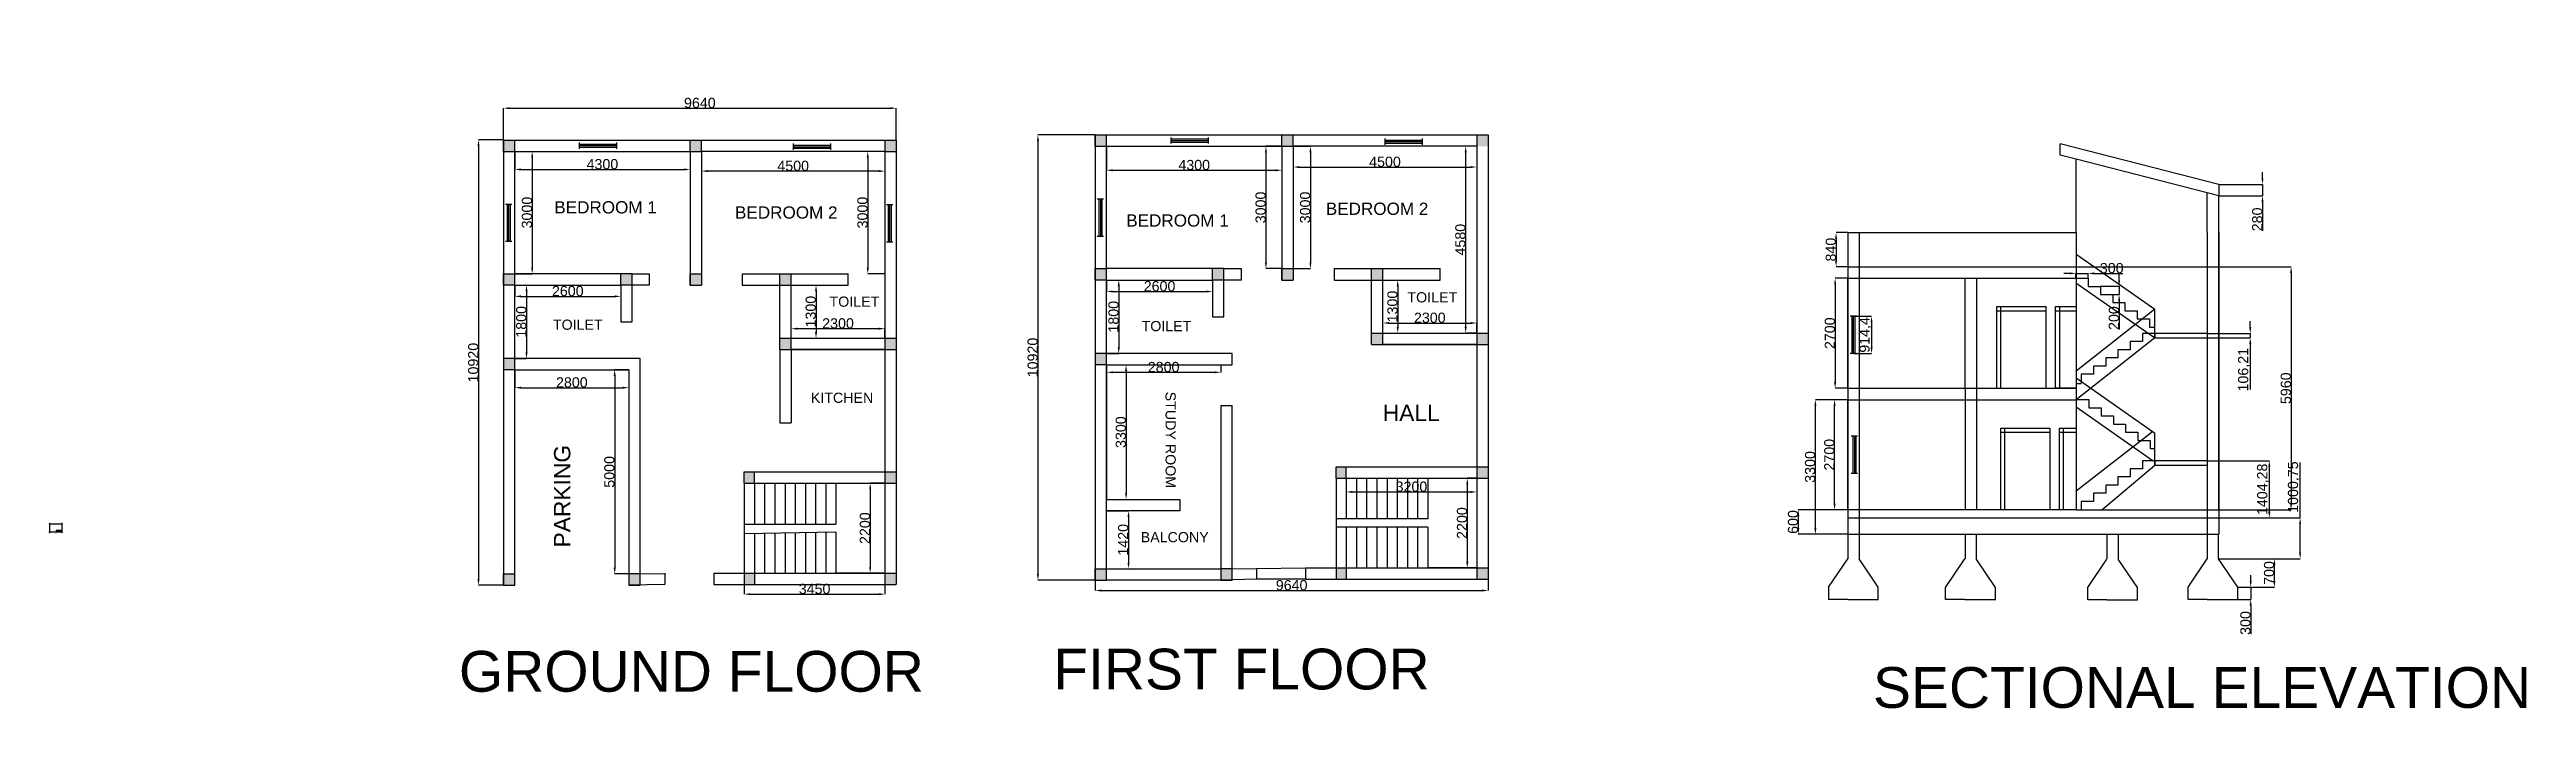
# Model space of a CAD drawing. Header units: millimetres. Extents: x -102523 to 73157, y -14413 to 2850.
# Drawn here: x 12392 to 73157, y -14413 to 1747 of the extents above; entities outside this region: 2.
import ezdxf

# ---------------------------------------------------------------- set-up
doc = ezdxf.new("R2010")
doc.units = ezdxf.units.MM
doc.styles.add('Annotative', font='arial.ttf')
doc.styles.get("Standard").update_dxf_attribs({"font": 'arial.ttf'})
doc.dimstyles.new('ISO-25', dxfattribs={"dimtxt": 250, "dimasz": 150, "dimexe": 1.25, "dimexo": 0.625, "dimtad": 1, "dimtxsty": 'Standard', "dimcen": 2.5, "dimadec": 0, "dimazin": 0, "dimtfac": 1, "dimtmove": 0, "dimatfit": 3, "dimfxl": 1, "dimarcsym": 0})

msp = doc.modelspace()

# ---------------------------------------------------------------- texts
for s, height, p in [('A4', 4, (39691.923, 1743.169)), ('A4 SHEET', 10, (12538.149, -10122.075)), ('DATE', 4, (12552.413, -10086.749)), ('DEBAMITA CHAKRABORTY', 2.5, (12553.162, -10066.339)), ('UIT ,CE', 9, (12597.653, -10059.11)), ('A4', 4, (12676.729, -10066.385)), ('GROUND FLOOR', 1000, (22435.211, -14002.325))]:
    msp.add_text(s, height=height).set_placement(p)
at = {"style": 'Annotative'}
for s, height, p in [('BEDROOM 1', 300, (38807.481, -2595.078)), ('BEDROOM 2', 300, (43703.293, -2307.223)), ('TOILET', 250, (45703.902, -4455.161)), ('TOILET', 250, (31526.569, -4560.389)), ('TOILET', 250, (24741.353, -5125.395)), ('TOILET', 250, (39182.766, -5160.188)), ('KITCHEN', 250, (31068.459, -6918.242)), ('HALL', 400, (45099.065, -7364.74)), ('BALCONY', 250, (39160.984, -10337.012))]:
    msp.add_text(s, height=height, dxfattribs=at).set_placement(p)
for s, height, rotation, p in [('STUDY ROOM', 250, 270, (39770.53, -6643.314)), ('PARKING', 400, 90, (25168.371, -10464.227))]:
    msp.add_text(s, height=height, rotation=rotation, dxfattribs=at).set_placement(p)
at = {"attachment_point": 1}
for s, insert, char_height, width in [('BEDROOM 1', (24775.793, -1972.087), 300, 2527.73533), ('BEDROOM 2', (29209.07, -2098.475), 300, 2527.73533), ('FIRST FLOOR', (37016.677, -12946.195), 1000, 11883.04911), ('SECTIONAL ELEVATION', (57125.858, -13398.478), 1000, 15892.72772)]:
    msp.add_mtext(s, dxfattribs=dict(at, insert=insert, char_height=char_height, width=width))

# ---------------------------------------------------------------- blocks, each defined once
blk = doc.blocks.new('Window - Wood Frame 36 in. Wide plan')
for p, q in [((0, 6), (0, 0)), ((0, 4.5), (36, 4.5)), ((0, 3), (36, 3)), ((0, 1.5), (36, 1.5)), ((36, 6), (36, 0))]:
    blk.add_line(p, q)
blk = doc.blocks.new('*D5')
at = {"color": 0, "lineweight": -2, "transparency": 16777216}
for p, q in [((38043, -346), (36639, -346)), ((36640, -496), (36640, -11116)), ((38043, -11266), (36639, -11266))]:
    blk.add_line(p, q, dxfattribs=at)
at = {"color": 0, "transparency": 16777216}
for points in [[(36615, -496), (36665, -496), (36640, -346)], [(36615, -11116), (36665, -11116), (36640, -11266)]]:
    blk.add_solid(points, dxfattribs=at)
at = {"layer": 'Defpoints', "color": 0, "transparency": 16777216}
for p in [(38044, -346), (36640, -11266), (38044, -11266)]:
    blk.add_point(p, dxfattribs=at)
at = {"color": 0, "transparency": 16777216, "insert": (36512, -5806), "char_height": 250, "attachment_point": 5, "rotation": 90}
blk.add_mtext('10920', dxfattribs=at)
blk = doc.blocks.new('*D6')
at = {"color": 0, "lineweight": -2, "transparency": 16777216}
for p, q in [((38044, -11267), (38044, -11522)), ((38194, -11521), (47534, -11521)), ((47684, -11247), (47684, -11522))]:
    blk.add_line(p, q, dxfattribs=at)
at = {"color": 0, "transparency": 16777216}
for points in [[(38194, -11496), (38194, -11546), (38044, -11521)], [(47534, -11496), (47534, -11546), (47684, -11521)]]:
    blk.add_solid(points, dxfattribs=at)
at = {"layer": 'Defpoints', "color": 0, "transparency": 16777216}
for p in [(38044, -11266), (47684, -11246), (47684, -11521)]:
    blk.add_point(p, dxfattribs=at)
at = {"color": 0, "transparency": 16777216, "insert": (42864, -11392), "char_height": 250, "attachment_point": 5}
blk.add_mtext('9640', dxfattribs=at)
blk = doc.blocks.new('*D7')
at = {"color": 0, "lineweight": -2, "transparency": 16777216}
for p, q in [((42904, -627), (42904, -1136)), ((43054, -1135), (47254, -1135)), ((47404, -627), (47404, -1136))]:
    blk.add_line(p, q, dxfattribs=at)
at = {"color": 0, "transparency": 16777216}
for points in [[(43054, -1110), (43054, -1160), (42904, -1135)], [(47254, -1110), (47254, -1160), (47404, -1135)]]:
    blk.add_solid(points, dxfattribs=at)
at = {"layer": 'Defpoints', "color": 0, "transparency": 16777216}
for p in [(42904, -626), (47404, -626), (47404, -1135)]:
    blk.add_point(p, dxfattribs=at)
at = {"color": 0, "transparency": 16777216, "insert": (45154, -1007), "char_height": 250, "attachment_point": 5}
blk.add_mtext('4500', dxfattribs=at)
blk = doc.blocks.new('*D8')
at = {"color": 0, "lineweight": -2, "transparency": 16777216}
for p, q in [((42905, -626), (43326, -626)), ((43325, -776), (43325, -3476)), ((42905, -3626), (43326, -3626))]:
    blk.add_line(p, q, dxfattribs=at)
at = {"color": 0, "transparency": 16777216}
for points in [[(43300, -776), (43350, -776), (43325, -626)], [(43300, -3476), (43350, -3476), (43325, -3626)]]:
    blk.add_solid(points, dxfattribs=at)
at = {"layer": 'Defpoints', "color": 0, "transparency": 16777216}
for p in [(42904, -626), (42904, -3626), (43325, -3626)]:
    blk.add_point(p, dxfattribs=at)
at = {"color": 0, "transparency": 16777216, "insert": (43196, -2126), "char_height": 250, "attachment_point": 5, "rotation": 90}
blk.add_mtext('3000', dxfattribs=at)
blk = doc.blocks.new('*D9')
at = {"color": 0, "lineweight": -2, "transparency": 16777216}
for p, q in [((42623, -626), (42232, -626)), ((42234, -776), (42234, -3476)), ((42623, -3626), (42232, -3626))]:
    blk.add_line(p, q, dxfattribs=at)
at = {"color": 0, "transparency": 16777216}
for points in [[(42209, -776), (42259, -776), (42234, -626)], [(42209, -3476), (42259, -3476), (42234, -3626)]]:
    blk.add_solid(points, dxfattribs=at)
at = {"layer": 'Defpoints', "color": 0, "transparency": 16777216}
for p in [(42624, -626), (42234, -3626), (42624, -3626)]:
    blk.add_point(p, dxfattribs=at)
at = {"color": 0, "transparency": 16777216, "insert": (42105, -2126), "char_height": 250, "attachment_point": 5, "rotation": 90}
blk.add_mtext('3000', dxfattribs=at)
blk = doc.blocks.new('*D10')
at = {"color": 0, "lineweight": -2, "transparency": 16777216}
for p, q in [((38324, -627), (38324, -1216)), ((38474, -1214), (42474, -1214)), ((42624, -627), (42624, -1216))]:
    blk.add_line(p, q, dxfattribs=at)
at = {"color": 0, "transparency": 16777216}
for points in [[(38474, -1189), (38474, -1239), (38324, -1214)], [(42474, -1189), (42474, -1239), (42624, -1214)]]:
    blk.add_solid(points, dxfattribs=at)
at = {"layer": 'Defpoints', "color": 0, "transparency": 16777216}
for p in [(38324, -626), (42624, -626), (42624, -1214)]:
    blk.add_point(p, dxfattribs=at)
at = {"color": 0, "transparency": 16777216, "insert": (40474, -1086), "char_height": 250, "attachment_point": 5}
blk.add_mtext('4300', dxfattribs=at)
blk = doc.blocks.new('*D11')
at = {"color": 0, "lineweight": -2, "transparency": 16777216}
for p, q in [((38324, -3907), (38324, -4189)), ((38474, -4187), (40774, -4187)), ((40924, -3907), (40924, -4189))]:
    blk.add_line(p, q, dxfattribs=at)
at = {"color": 0, "transparency": 16777216}
for points in [[(38474, -4162), (38474, -4212), (38324, -4187)], [(40774, -4162), (40774, -4212), (40924, -4187)]]:
    blk.add_solid(points, dxfattribs=at)
at = {"layer": 'Defpoints', "color": 0, "transparency": 16777216}
for p in [(38324, -3906), (40924, -3906), (40924, -4187)]:
    blk.add_point(p, dxfattribs=at)
at = {"color": 0, "transparency": 16777216, "insert": (39624, -4059), "char_height": 250, "attachment_point": 5}
blk.add_mtext('2600', dxfattribs=at)
blk = doc.blocks.new('*D12')
at = {"color": 0, "lineweight": -2, "transparency": 16777216}
for p, q in [((38325, -3906), (38625, -3906)), ((38623, -4056), (38623, -5556)), ((38325, -5706), (38625, -5706))]:
    blk.add_line(p, q, dxfattribs=at)
at = {"color": 0, "transparency": 16777216}
for points in [[(38598, -4056), (38648, -4056), (38623, -3906)], [(38598, -5556), (38648, -5556), (38623, -5706)]]:
    blk.add_solid(points, dxfattribs=at)
at = {"layer": 'Defpoints', "color": 0, "transparency": 16777216}
for p in [(38324, -3906), (38324, -5706), (38623, -5706)]:
    blk.add_point(p, dxfattribs=at)
at = {"color": 0, "transparency": 16777216, "insert": (38495, -4806), "char_height": 250, "attachment_point": 5, "rotation": 90}
blk.add_mtext('1800', dxfattribs=at)
blk = doc.blocks.new('*D13')
at = {"color": 0, "lineweight": -2, "transparency": 16777216}
for p, q in [((38324, -5987), (38324, -6171)), ((41124, -5987), (41124, -6171)), ((38474, -6169), (40974, -6169))]:
    blk.add_line(p, q, dxfattribs=at)
at = {"color": 0, "transparency": 16777216}
for points in [[(38474, -6144), (38474, -6194), (38324, -6169)], [(40974, -6144), (40974, -6194), (41124, -6169)]]:
    blk.add_solid(points, dxfattribs=at)
at = {"layer": 'Defpoints', "color": 0, "transparency": 16777216}
for p in [(38324, -5986), (41124, -5986), (41124, -6169)]:
    blk.add_point(p, dxfattribs=at)
at = {"color": 0, "transparency": 16777216, "insert": (39724, -6041), "char_height": 250, "attachment_point": 5}
blk.add_mtext('2800', dxfattribs=at)
blk = doc.blocks.new('*D14')
at = {"color": 0, "lineweight": -2, "transparency": 16777216}
for p, q in [((38325, -5986), (38803, -5986)), ((38802, -6136), (38802, -9136)), ((38325, -9286), (38803, -9286))]:
    blk.add_line(p, q, dxfattribs=at)
at = {"color": 0, "transparency": 16777216}
for points in [[(38777, -6136), (38827, -6136), (38802, -5986)], [(38777, -9136), (38827, -9136), (38802, -9286)]]:
    blk.add_solid(points, dxfattribs=at)
at = {"layer": 'Defpoints', "color": 0, "transparency": 16777216}
for p in [(38324, -5986), (38324, -9286), (38802, -9286)]:
    blk.add_point(p, dxfattribs=at)
at = {"color": 0, "transparency": 16777216, "insert": (38674, -7636), "char_height": 250, "attachment_point": 5, "rotation": 90}
blk.add_mtext('3300', dxfattribs=at)
blk = doc.blocks.new('*D15')
at = {"color": 0, "lineweight": -2, "transparency": 16777216}
for p, q in [((38325, -9566), (38863, -9566)), ((38862, -9716), (38862, -10836)), ((38325, -10986), (38863, -10986))]:
    blk.add_line(p, q, dxfattribs=at)
at = {"color": 0, "transparency": 16777216}
for points in [[(38837, -9716), (38887, -9716), (38862, -9566)], [(38837, -10836), (38887, -10836), (38862, -10986)]]:
    blk.add_solid(points, dxfattribs=at)
at = {"layer": 'Defpoints', "color": 0, "transparency": 16777216}
for p in [(38324, -9566), (38324, -10986), (38862, -10986)]:
    blk.add_point(p, dxfattribs=at)
at = {"color": 0, "transparency": 16777216, "insert": (38733, -10276), "char_height": 250, "attachment_point": 5, "rotation": 90}
blk.add_mtext('1420', dxfattribs=at)
blk = doc.blocks.new('*D16')
at = {"color": 0, "lineweight": -2, "transparency": 16777216}
for p, q in [((47403, -8766), (47172, -8766)), ((47173, -8916), (47173, -10816)), ((47403, -10966), (47172, -10966))]:
    blk.add_line(p, q, dxfattribs=at)
at = {"color": 0, "transparency": 16777216}
for points in [[(47148, -8916), (47198, -8916), (47173, -8766)], [(47148, -10816), (47198, -10816), (47173, -10966)]]:
    blk.add_solid(points, dxfattribs=at)
at = {"layer": 'Defpoints', "color": 0, "transparency": 16777216}
for p in [(47404, -8766), (47173, -10966), (47404, -10966)]:
    blk.add_point(p, dxfattribs=at)
at = {"color": 0, "transparency": 16777216, "insert": (47045, -9866), "char_height": 250, "attachment_point": 5, "rotation": 90}
blk.add_mtext('2200', dxfattribs=at)
blk = doc.blocks.new('*D17')
at = {"color": 0, "lineweight": -2, "transparency": 16777216}
for p, q in [((44204, -8767), (44204, -9104)), ((44354, -9103), (47254, -9103)), ((47404, -8767), (47404, -9104))]:
    blk.add_line(p, q, dxfattribs=at)
at = {"color": 0, "transparency": 16777216}
for points in [[(44354, -9078), (44354, -9128), (44204, -9103)], [(47254, -9078), (47254, -9128), (47404, -9103)]]:
    blk.add_solid(points, dxfattribs=at)
at = {"layer": 'Defpoints', "color": 0, "transparency": 16777216}
for p in [(44204, -8766), (47404, -8766), (47404, -9103)]:
    blk.add_point(p, dxfattribs=at)
at = {"color": 0, "transparency": 16777216, "insert": (45804, -8974), "char_height": 250, "attachment_point": 5}
blk.add_mtext('3200', dxfattribs=at)
blk = doc.blocks.new('*D18')
at = {"color": 0, "lineweight": -2, "transparency": 16777216}
for p, q in [((45104, -5205), (45104, -4959)), ((45254, -4960), (47254, -4960)), ((47404, -5205), (47404, -4959))]:
    blk.add_line(p, q, dxfattribs=at)
at = {"color": 0, "transparency": 16777216}
for points in [[(45254, -4935), (45254, -4985), (45104, -4960)], [(47254, -4935), (47254, -4985), (47404, -4960)]]:
    blk.add_solid(points, dxfattribs=at)
at = {"layer": 'Defpoints', "color": 0, "transparency": 16777216}
for p in [(45104, -5206), (47404, -4960), (47404, -5206)]:
    blk.add_point(p, dxfattribs=at)
at = {"color": 0, "transparency": 16777216, "insert": (46254, -4832), "char_height": 250, "attachment_point": 5}
blk.add_mtext('2300', dxfattribs=at)
blk = doc.blocks.new('*D19')
at = {"color": 0, "lineweight": -2, "transparency": 16777216}
for p, q in [((47403, -626), (47132, -626)), ((47133, -776), (47133, -5056)), ((47403, -5206), (47132, -5206))]:
    blk.add_line(p, q, dxfattribs=at)
at = {"color": 0, "transparency": 16777216}
for points in [[(47108, -776), (47158, -776), (47133, -626)], [(47108, -5056), (47158, -5056), (47133, -5206)]]:
    blk.add_solid(points, dxfattribs=at)
at = {"layer": 'Defpoints', "color": 0, "transparency": 16777216}
for p in [(47404, -626), (47133, -5206), (47404, -5206)]:
    blk.add_point(p, dxfattribs=at)
at = {"color": 0, "transparency": 16777216, "insert": (47005, -2916), "char_height": 250, "attachment_point": 5, "rotation": 90}
blk.add_mtext('4580', dxfattribs=at)
blk = doc.blocks.new('*D20')
at = {"color": 0, "lineweight": -2, "transparency": 16777216}
for p, q in [((45105, -3906), (45468, -3906)), ((45467, -4056), (45467, -5056)), ((45105, -5206), (45468, -5206))]:
    blk.add_line(p, q, dxfattribs=at)
at = {"color": 0, "transparency": 16777216}
for points in [[(45442, -4056), (45492, -4056), (45467, -3906)], [(45442, -5056), (45492, -5056), (45467, -5206)]]:
    blk.add_solid(points, dxfattribs=at)
at = {"layer": 'Defpoints', "color": 0, "transparency": 16777216}
for p in [(45104, -3906), (45104, -5206), (45467, -5206)]:
    blk.add_point(p, dxfattribs=at)
at = {"color": 0, "transparency": 16777216, "insert": (45339, -4556), "char_height": 250, "attachment_point": 5, "rotation": 90}
blk.add_mtext('1300', dxfattribs=at)
blk = doc.blocks.new('*D21')
at = {"color": 0, "lineweight": -2, "transparency": 16777216}
for p, q in [((23806, -752), (23806, -1195)), ((23956, -1194), (27956, -1194)), ((28106, -752), (28106, -1195))]:
    blk.add_line(p, q, dxfattribs=at)
at = {"color": 0, "transparency": 16777216}
for points in [[(23956, -1169), (23956, -1219), (23806, -1194)], [(27956, -1169), (27956, -1219), (28106, -1194)]]:
    blk.add_solid(points, dxfattribs=at)
at = {"layer": 'Defpoints', "color": 0, "transparency": 16777216}
for p in [(23806, -751), (28106, -751), (28106, -1194)]:
    blk.add_point(p, dxfattribs=at)
at = {"color": 0, "transparency": 16777216, "insert": (25956, -1066), "char_height": 250, "attachment_point": 5}
blk.add_mtext('4300', dxfattribs=at)
blk = doc.blocks.new('*D22')
at = {"color": 0, "lineweight": -2, "transparency": 16777216}
for p, q in [((28386, -752), (28386, -1235)), ((32886, -752), (32886, -1235)), ((32736, -1234), (28536, -1234))]:
    blk.add_line(p, q, dxfattribs=at)
at = {"color": 0, "transparency": 16777216}
for points in [[(28536, -1209), (28536, -1259), (28386, -1234)], [(32736, -1209), (32736, -1259), (32886, -1234)]]:
    blk.add_solid(points, dxfattribs=at)
at = {"layer": 'Defpoints', "color": 0, "transparency": 16777216}
for p in [(28386, -751), (32886, -751), (28386, -1234)]:
    blk.add_point(p, dxfattribs=at)
at = {"color": 0, "transparency": 16777216, "insert": (30636, -1106), "char_height": 250, "attachment_point": 5}
blk.add_mtext('4500', dxfattribs=at)
blk = doc.blocks.new('*D23')
at = {"color": 0, "lineweight": -2, "transparency": 16777216}
for p, q in [((23807, -751), (24234, -751)), ((24233, -901), (24233, -3601)), ((23807, -3751), (24234, -3751))]:
    blk.add_line(p, q, dxfattribs=at)
at = {"color": 0, "transparency": 16777216}
for points in [[(24208, -901), (24258, -901), (24233, -751)], [(24208, -3601), (24258, -3601), (24233, -3751)]]:
    blk.add_solid(points, dxfattribs=at)
at = {"layer": 'Defpoints', "color": 0, "transparency": 16777216}
for p in [(23806, -751), (23806, -3751), (24233, -3751)]:
    blk.add_point(p, dxfattribs=at)
at = {"color": 0, "transparency": 16777216, "insert": (24105, -2251), "char_height": 250, "attachment_point": 5, "rotation": 90}
blk.add_mtext('3000', dxfattribs=at)
blk = doc.blocks.new('*D24')
at = {"color": 0, "lineweight": -2, "transparency": 16777216}
for p, q in [((32885, -751), (32464, -751)), ((32465, -901), (32465, -3601)), ((32885, -3751), (32464, -3751))]:
    blk.add_line(p, q, dxfattribs=at)
at = {"color": 0, "transparency": 16777216}
for points in [[(32440, -901), (32490, -901), (32465, -751)], [(32440, -3601), (32490, -3601), (32465, -3751)]]:
    blk.add_solid(points, dxfattribs=at)
at = {"layer": 'Defpoints', "color": 0, "transparency": 16777216}
for p in [(32886, -751), (32465, -3751), (32886, -3751)]:
    blk.add_point(p, dxfattribs=at)
at = {"color": 0, "transparency": 16777216, "insert": (32337, -2251), "char_height": 250, "attachment_point": 5, "rotation": 90}
blk.add_mtext('3000', dxfattribs=at)
blk = doc.blocks.new('*D25')
at = {"color": 0, "lineweight": -2, "transparency": 16777216}
for p, q in [((23806, -4032), (23806, -4307)), ((26406, -4032), (26406, -4307)), ((23956, -4306), (26256, -4306))]:
    blk.add_line(p, q, dxfattribs=at)
at = {"color": 0, "transparency": 16777216}
for points in [[(23956, -4281), (23956, -4331), (23806, -4306)], [(26256, -4281), (26256, -4331), (26406, -4306)]]:
    blk.add_solid(points, dxfattribs=at)
at = {"layer": 'Defpoints', "color": 0, "transparency": 16777216}
for p in [(23806, -4031), (26406, -4031), (26406, -4306)]:
    blk.add_point(p, dxfattribs=at)
at = {"color": 0, "transparency": 16777216, "insert": (25106, -4178), "char_height": 250, "attachment_point": 5}
blk.add_mtext('2600', dxfattribs=at)
blk = doc.blocks.new('*D26')
at = {"color": 0, "lineweight": -2, "transparency": 16777216}
for p, q in [((23807, -4031), (24096, -4031)), ((24094, -4181), (24094, -5681)), ((23807, -5831), (24096, -5831))]:
    blk.add_line(p, q, dxfattribs=at)
at = {"color": 0, "transparency": 16777216}
for points in [[(24069, -4181), (24119, -4181), (24094, -4031)], [(24069, -5681), (24119, -5681), (24094, -5831)]]:
    blk.add_solid(points, dxfattribs=at)
at = {"layer": 'Defpoints', "color": 0, "transparency": 16777216}
for p in [(23806, -4031), (23806, -5831), (24094, -5831)]:
    blk.add_point(p, dxfattribs=at)
at = {"color": 0, "transparency": 16777216, "insert": (23966, -4931), "char_height": 250, "attachment_point": 5, "rotation": 90}
blk.add_mtext('1800', dxfattribs=at)
blk = doc.blocks.new('*D27')
at = {"color": 0, "lineweight": -2, "transparency": 16777216}
for p, q in [((23806, -6112), (23806, -6547)), ((23956, -6546), (26456, -6546)), ((26606, -6112), (26606, -6547))]:
    blk.add_line(p, q, dxfattribs=at)
at = {"color": 0, "transparency": 16777216}
for points in [[(23956, -6521), (23956, -6571), (23806, -6546)], [(26456, -6521), (26456, -6571), (26606, -6546)]]:
    blk.add_solid(points, dxfattribs=at)
at = {"layer": 'Defpoints', "color": 0, "transparency": 16777216}
for p in [(23806, -6111), (26606, -6111), (26606, -6546)]:
    blk.add_point(p, dxfattribs=at)
at = {"color": 0, "transparency": 16777216, "insert": (25206, -6417), "char_height": 250, "attachment_point": 5}
blk.add_mtext('2800', dxfattribs=at)
blk = doc.blocks.new('*D28')
at = {"color": 0, "lineweight": -2, "transparency": 16777216}
for p, q in [((26605, -6111), (26255, -6111)), ((26257, -6261), (26257, -10961)), ((26605, -11111), (26255, -11111))]:
    blk.add_line(p, q, dxfattribs=at)
at = {"color": 0, "transparency": 16777216}
for points in [[(26232, -6261), (26282, -6261), (26257, -6111)], [(26232, -10961), (26282, -10961), (26257, -11111)]]:
    blk.add_solid(points, dxfattribs=at)
at = {"layer": 'Defpoints', "color": 0, "transparency": 16777216}
for p in [(26606, -6111), (26257, -11111), (26606, -11111)]:
    blk.add_point(p, dxfattribs=at)
at = {"color": 0, "transparency": 16777216, "insert": (26128, -8611), "char_height": 250, "attachment_point": 5, "rotation": 90}
blk.add_mtext('5000', dxfattribs=at)
blk = doc.blocks.new('*D30')
at = {"color": 0, "lineweight": -2, "transparency": 16777216}
for p, q in [((32885, -8891), (32524, -8891)), ((32525, -9041), (32525, -10941)), ((32885, -11091), (32524, -11091))]:
    blk.add_line(p, q, dxfattribs=at)
at = {"color": 0, "transparency": 16777216}
for points in [[(32500, -9041), (32550, -9041), (32525, -8891)], [(32500, -10941), (32550, -10941), (32525, -11091)]]:
    blk.add_solid(points, dxfattribs=at)
at = {"layer": 'Defpoints', "color": 0, "transparency": 16777216}
for p in [(32886, -8891), (32525, -11091), (32886, -11091)]:
    blk.add_point(p, dxfattribs=at)
at = {"color": 0, "transparency": 16777216, "insert": (32397, -9991), "char_height": 250, "attachment_point": 5, "rotation": 90}
blk.add_mtext('2200', dxfattribs=at)
blk = doc.blocks.new('*D31')
at = {"color": 0, "lineweight": -2, "transparency": 16777216}
for p, q in [((30587, -4031), (31197, -4031)), ((31196, -4181), (31196, -5181)), ((30587, -5331), (31197, -5331))]:
    blk.add_line(p, q, dxfattribs=at)
at = {"color": 0, "transparency": 16777216}
for points in [[(31171, -4181), (31221, -4181), (31196, -4031)], [(31171, -5181), (31221, -5181), (31196, -5331)]]:
    blk.add_solid(points, dxfattribs=at)
at = {"layer": 'Defpoints', "color": 0, "transparency": 16777216}
for p in [(30586, -4031), (30586, -5331), (31196, -5331)]:
    blk.add_point(p, dxfattribs=at)
at = {"color": 0, "transparency": 16777216, "insert": (31067, -4681), "char_height": 250, "attachment_point": 5, "rotation": 90}
blk.add_mtext('1300', dxfattribs=at)
blk = doc.blocks.new('*D32')
at = {"color": 0, "lineweight": -2, "transparency": 16777216}
for p, q in [((30586, -5331), (30586, -5097)), ((32736, -5099), (30736, -5099)), ((32886, -5331), (32886, -5097))]:
    blk.add_line(p, q, dxfattribs=at)
at = {"color": 0, "transparency": 16777216}
for points in [[(30736, -5074), (30736, -5124), (30586, -5099)], [(32736, -5074), (32736, -5124), (32886, -5099)]]:
    blk.add_solid(points, dxfattribs=at)
at = {"layer": 'Defpoints', "color": 0, "transparency": 16777216}
for p in [(30586, -5099), (30586, -5331), (32886, -5331)]:
    blk.add_point(p, dxfattribs=at)
at = {"color": 0, "transparency": 16777216, "insert": (31736, -4970), "char_height": 250, "attachment_point": 5}
blk.add_mtext('2300', dxfattribs=at)
blk = doc.blocks.new('*D33')
at = {"color": 0, "lineweight": -2, "transparency": 16777216}
for p, q in [((23526, -471), (23526, 310)), ((23676, 309), (33016, 309)), ((33166, -471), (33166, 310))]:
    blk.add_line(p, q, dxfattribs=at)
at = {"color": 0, "transparency": 16777216}
for points in [[(23676, 334), (23676, 284), (23526, 309)], [(33016, 334), (33016, 284), (33166, 309)]]:
    blk.add_solid(points, dxfattribs=at)
at = {"layer": 'Defpoints', "color": 0, "transparency": 16777216}
for p in [(33166, 309), (23526, -471), (33166, -471)]:
    blk.add_point(p, dxfattribs=at)
at = {"color": 0, "transparency": 16777216, "insert": (28346, 437), "char_height": 250, "attachment_point": 5}
blk.add_mtext('9640', dxfattribs=at)
blk = doc.blocks.new('*D34')
at = {"color": 0, "lineweight": -2, "transparency": 16777216}
for p, q in [((23525, -471), (22915, -471)), ((22916, -621), (22916, -11241)), ((23525, -11391), (22915, -11391))]:
    blk.add_line(p, q, dxfattribs=at)
at = {"color": 0, "transparency": 16777216}
for points in [[(22891, -621), (22941, -621), (22916, -471)], [(22891, -11241), (22941, -11241), (22916, -11391)]]:
    blk.add_solid(points, dxfattribs=at)
at = {"layer": 'Defpoints', "color": 0, "transparency": 16777216}
for p in [(23526, -471), (22916, -11391), (23526, -11391)]:
    blk.add_point(p, dxfattribs=at)
at = {"color": 0, "transparency": 16777216, "insert": (22788, -5931), "char_height": 250, "attachment_point": 5, "rotation": 90}
blk.add_mtext('10920', dxfattribs=at)
blk = doc.blocks.new('*D36')
at = {"color": 0, "lineweight": -2, "transparency": 16777216}
for p, q in [((29436, -11092), (29436, -11611)), ((32886, -11092), (32886, -11611)), ((29586, -11610), (32736, -11610))]:
    blk.add_line(p, q, dxfattribs=at)
at = {"color": 0, "transparency": 16777216}
for points in [[(29586, -11585), (29586, -11635), (29436, -11610)], [(32736, -11585), (32736, -11635), (32886, -11610)]]:
    blk.add_solid(points, dxfattribs=at)
at = {"layer": 'Defpoints', "color": 0, "transparency": 16777216}
for p in [(29436, -11091), (32886, -11091), (32886, -11610)]:
    blk.add_point(p, dxfattribs=at)
at = {"color": 0, "transparency": 16777216, "insert": (31161, -11481), "char_height": 250, "attachment_point": 5}
blk.add_mtext('3450', dxfattribs=at)
blk = doc.blocks.new('*D37')
at = {"color": 0, "lineweight": -2, "transparency": 16777216}
for p, q in [((56506, -2740), (56219, -2740)), ((56220, -2890), (56220, -3430)), ((56506, -3580), (56219, -3580))]:
    blk.add_line(p, q, dxfattribs=at)
at = {"color": 0, "transparency": 16777216}
for points in [[(56195, -2890), (56245, -2890), (56220, -2740)], [(56195, -3430), (56245, -3430), (56220, -3580)]]:
    blk.add_solid(points, dxfattribs=at)
at = {"layer": 'Defpoints', "color": 0, "transparency": 16777216}
for p in [(56506, -2740), (56220, -3580), (56506, -3580)]:
    blk.add_point(p, dxfattribs=at)
at = {"color": 0, "transparency": 16777216, "insert": (56092, -3160), "char_height": 250, "attachment_point": 5, "rotation": 90}
blk.add_mtext('840', dxfattribs=at)
blk = doc.blocks.new('*D38')
at = {"color": 0, "lineweight": -2, "transparency": 16777216}
for p, q in [((56506, -3860), (56196, -3860)), ((56197, -4010), (56197, -6410)), ((56506, -6560), (56196, -6560))]:
    blk.add_line(p, q, dxfattribs=at)
at = {"color": 0, "transparency": 16777216}
for points in [[(56172, -4010), (56222, -4010), (56197, -3860)], [(56172, -6410), (56222, -6410), (56197, -6560)]]:
    blk.add_solid(points, dxfattribs=at)
at = {"layer": 'Defpoints', "color": 0, "transparency": 16777216}
for p in [(56506, -3860), (56197, -6560), (56506, -6560)]:
    blk.add_point(p, dxfattribs=at)
at = {"color": 0, "transparency": 16777216, "insert": (56069, -5210), "char_height": 250, "attachment_point": 5, "rotation": 90}
blk.add_mtext('2700', dxfattribs=at)
blk = doc.blocks.new('*D39')
at = {"color": 0, "lineweight": -2, "transparency": 16777216}
for p, q in [((56506, -6840), (56183, -6840)), ((56184, -9390), (56184, -6990)), ((56506, -9540), (56183, -9540))]:
    blk.add_line(p, q, dxfattribs=at)
at = {"color": 0, "transparency": 16777216}
for points in [[(56159, -6990), (56209, -6990), (56184, -6840)], [(56159, -9390), (56209, -9390), (56184, -9540)]]:
    blk.add_solid(points, dxfattribs=at)
at = {"layer": 'Defpoints', "color": 0, "transparency": 16777216}
for p in [(56184, -6840), (56506, -6840), (56506, -9540)]:
    blk.add_point(p, dxfattribs=at)
at = {"color": 0, "transparency": 16777216, "insert": (56056, -8190), "char_height": 250, "attachment_point": 5, "rotation": 90}
blk.add_mtext('2700', dxfattribs=at)
blk = doc.blocks.new('*D40')
at = {"color": 0, "lineweight": -2, "transparency": 16777216}
for p, q in [((56506, -6840), (55712, -6840)), ((55713, -9990), (55713, -6990)), ((56506, -10140), (55712, -10140))]:
    blk.add_line(p, q, dxfattribs=at)
at = {"color": 0, "transparency": 16777216}
for points in [[(55688, -6990), (55738, -6990), (55713, -6840)], [(55688, -9990), (55738, -9990), (55713, -10140)]]:
    blk.add_solid(points, dxfattribs=at)
at = {"layer": 'Defpoints', "color": 0, "transparency": 16777216}
for p in [(55713, -6840), (56506, -6840), (56506, -10140)]:
    blk.add_point(p, dxfattribs=at)
at = {"color": 0, "transparency": 16777216, "insert": (55584, -8490), "char_height": 250, "attachment_point": 5, "rotation": 90}
blk.add_mtext('3300', dxfattribs=at)
blk = doc.blocks.new('*D43')
at = {"color": 0, "lineweight": -2, "transparency": 16777216}
for p, q in [((65327, -5216), (66382, -5216)), ((65327, -5322), (66382, -5322)), ((66381, -5066), (66381, -4916)), ((66381, -5216), (66381, -5322)), ((66381, -5472), (66381, -6589))]:
    blk.add_line(p, q, dxfattribs=at)
at = {"color": 0, "transparency": 16777216}
for points in [[(66356, -5066), (66406, -5066), (66381, -5216)], [(66356, -5472), (66406, -5472), (66381, -5322)]]:
    blk.add_solid(points, dxfattribs=at)
at = {"layer": 'Defpoints', "color": 0, "transparency": 16777216}
for p in [(65326, -5216), (65326, -5322), (66381, -5322)]:
    blk.add_point(p, dxfattribs=at)
at = {"color": 0, "transparency": 16777216, "insert": (66230, -6105), "char_height": 250, "attachment_point": 5, "rotation": 90}
blk.add_mtext('106,21', dxfattribs=at)
blk = doc.blocks.new('*D44')
at = {"color": 0, "lineweight": -2, "transparency": 16777216}
for p, q in [((62107, -3580), (67384, -3580)), ((67383, -3730), (67383, -9390)), ((62107, -9540), (67384, -9540))]:
    blk.add_line(p, q, dxfattribs=at)
at = {"color": 0, "transparency": 16777216}
for points in [[(67358, -3730), (67408, -3730), (67383, -3580)], [(67358, -9390), (67408, -9390), (67383, -9540)]]:
    blk.add_solid(points, dxfattribs=at)
at = {"layer": 'Defpoints', "color": 0, "transparency": 16777216}
for p in [(62106, -3580), (62106, -9540), (67383, -9540)]:
    blk.add_point(p, dxfattribs=at)
at = {"color": 0, "transparency": 16777216, "insert": (67255, -6560), "char_height": 250, "attachment_point": 5, "rotation": 90}
blk.add_mtext('5960', dxfattribs=at)
blk = doc.blocks.new('*D45')
at = {"color": 0, "lineweight": -2, "transparency": 16777216}
for p, q in [((65327, -8336), (66850, -8336)), ((66849, -8486), (66849, -9590)), ((65327, -9740), (66850, -9740))]:
    blk.add_line(p, q, dxfattribs=at)
at = {"color": 0, "transparency": 16777216}
for points in [[(66824, -8486), (66874, -8486), (66849, -8336)], [(66824, -9590), (66874, -9590), (66849, -9740)]]:
    blk.add_solid(points, dxfattribs=at)
at = {"layer": 'Defpoints', "color": 0, "transparency": 16777216}
for p in [(65326, -8336), (65326, -9740), (66849, -9740)]:
    blk.add_point(p, dxfattribs=at)
at = {"color": 0, "transparency": 16777216, "insert": (66698, -9038), "char_height": 250, "attachment_point": 5, "rotation": 90}
blk.add_mtext('1404,28', dxfattribs=at)
blk = doc.blocks.new('*D46')
at = {"color": 0, "lineweight": -2, "transparency": 16777216}
for p, q in [((66076, -11441), (66393, -11441)), ((66392, -11291), (66392, -11141)), ((66392, -11441), (66392, -11741)), ((66076, -11741), (66393, -11741)), ((66392, -11891), (66392, -12594))]:
    blk.add_line(p, q, dxfattribs=at)
at = {"color": 0, "transparency": 16777216}
for points in [[(66367, -11291), (66417, -11291), (66392, -11441)], [(66367, -11891), (66417, -11891), (66392, -11741)]]:
    blk.add_solid(points, dxfattribs=at)
at = {"layer": 'Defpoints', "color": 0, "transparency": 16777216}
for p in [(66075, -11441), (66075, -11741), (66392, -11741)]:
    blk.add_point(p, dxfattribs=at)
at = {"color": 0, "transparency": 16777216, "insert": (66264, -12317), "char_height": 250, "attachment_point": 5, "rotation": 90}
blk.add_mtext('300', dxfattribs=at)
blk = doc.blocks.new('*D47')
at = {"color": 0, "lineweight": -2, "transparency": 16777216}
for p, q in [((65606, -10741), (66974, -10741)), ((66973, -11291), (66973, -10891)), ((66076, -11441), (66974, -11441))]:
    blk.add_line(p, q, dxfattribs=at)
at = {"color": 0, "transparency": 16777216}
for points in [[(66948, -10891), (66998, -10891), (66973, -10741)], [(66948, -11291), (66998, -11291), (66973, -11441)]]:
    blk.add_solid(points, dxfattribs=at)
at = {"layer": 'Defpoints', "color": 0, "transparency": 16777216}
for p in [(65605, -10741), (66973, -10741), (66075, -11441)]:
    blk.add_point(p, dxfattribs=at)
at = {"color": 0, "transparency": 16777216, "insert": (66844, -11091), "char_height": 250, "attachment_point": 5, "rotation": 90}
blk.add_mtext('700', dxfattribs=at)
blk = doc.blocks.new('*D48')
at = {"color": 0, "lineweight": -2, "transparency": 16777216}
for p, q in [((67604, -9740), (67604, -8379)), ((65607, -9740), (67605, -9740)), ((67604, -10591), (67604, -9890)), ((65606, -10741), (67605, -10741))]:
    blk.add_line(p, q, dxfattribs=at)
at = {"color": 0, "transparency": 16777216}
for points in [[(67579, -9890), (67629, -9890), (67604, -9740)], [(67579, -10591), (67629, -10591), (67604, -10741)]]:
    blk.add_solid(points, dxfattribs=at)
at = {"layer": 'Defpoints', "color": 0, "transparency": 16777216}
for p in [(65606, -9740), (67604, -9740), (65605, -10741)]:
    blk.add_point(p, dxfattribs=at)
at = {"color": 0, "transparency": 16777216, "insert": (67453, -8984), "char_height": 250, "attachment_point": 5, "rotation": 90}
blk.add_mtext('1000,75', dxfattribs=at)
blk = doc.blocks.new('*D49')
at = {"color": 0, "lineweight": -2, "transparency": 16777216}
for p, q in [((61956, -3743), (61806, -3743)), ((62106, -3860), (62106, -3742)), ((62106, -3743), (62406, -3743)), ((62406, -3860), (62406, -3742)), ((62556, -3743), (63259, -3743))]:
    blk.add_line(p, q, dxfattribs=at)
at = {"color": 0, "transparency": 16777216}
for points in [[(61956, -3718), (61956, -3768), (62106, -3743)], [(62556, -3718), (62556, -3768), (62406, -3743)]]:
    blk.add_solid(points, dxfattribs=at)
at = {"layer": 'Defpoints', "color": 0, "transparency": 16777216}
for p in [(62106, -3860), (62406, -3743), (62406, -3860)]:
    blk.add_point(p, dxfattribs=at)
at = {"color": 0, "transparency": 16777216, "insert": (62983, -3615), "char_height": 250, "attachment_point": 5}
blk.add_mtext('300', dxfattribs=at)
blk = doc.blocks.new('*D50')
at = {"color": 0, "lineweight": -2, "transparency": 16777216}
for p, q in [((62707, -4060), (63166, -4060)), ((63165, -3910), (63165, -3760)), ((63165, -4060), (63165, -4260)), ((62707, -4260), (63166, -4260)), ((63165, -4410), (63165, -5117))]:
    blk.add_line(p, q, dxfattribs=at)
at = {"color": 0, "transparency": 16777216}
for points in [[(63140, -3910), (63190, -3910), (63165, -4060)], [(63140, -4410), (63190, -4410), (63165, -4260)]]:
    blk.add_solid(points, dxfattribs=at)
at = {"layer": 'Defpoints', "color": 0, "transparency": 16777216}
for p in [(62706, -4060), (62706, -4260), (63165, -4260)]:
    blk.add_point(p, dxfattribs=at)
at = {"color": 0, "transparency": 16777216, "insert": (63037, -4839), "char_height": 250, "attachment_point": 5, "rotation": 90}
blk.add_mtext('200', dxfattribs=at)
blk = doc.blocks.new('*D51')
at = {"color": 0, "lineweight": -2, "transparency": 16777216}
for p, q in [((65607, -1560), (66683, -1560)), ((66682, -1410), (66682, -1260)), ((66682, -1560), (66682, -1840)), ((65607, -1840), (66683, -1840)), ((66682, -1990), (66682, -2697))]:
    blk.add_line(p, q, dxfattribs=at)
at = {"color": 0, "transparency": 16777216}
for points in [[(66657, -1410), (66707, -1410), (66682, -1560)], [(66657, -1990), (66707, -1990), (66682, -1840)]]:
    blk.add_solid(points, dxfattribs=at)
at = {"layer": 'Defpoints', "color": 0, "transparency": 16777216}
for p in [(65606, -1560), (65606, -1840), (66682, -1840)]:
    blk.add_point(p, dxfattribs=at)
at = {"color": 0, "transparency": 16777216, "insert": (66554, -2419), "char_height": 250, "attachment_point": 5, "rotation": 90}
blk.add_mtext('280', dxfattribs=at)
blk = doc.blocks.new('*D52')
at = {"color": 0, "lineweight": -2, "transparency": 16777216}
for p, q in [((56506, -9540), (55293, -9540)), ((55294, -9690), (55294, -9990)), ((56506, -10140), (55293, -10140))]:
    blk.add_line(p, q, dxfattribs=at)
at = {"color": 0, "transparency": 16777216}
for points in [[(55269, -9690), (55319, -9690), (55294, -9540)], [(55269, -9990), (55319, -9990), (55294, -10140)]]:
    blk.add_solid(points, dxfattribs=at)
at = {"layer": 'Defpoints', "color": 0, "transparency": 16777216}
for p in [(56506, -9540), (55294, -10140), (56506, -10140)]:
    blk.add_point(p, dxfattribs=at)
at = {"color": 0, "transparency": 16777216, "insert": (55166, -9840), "char_height": 250, "attachment_point": 5, "rotation": 90}
blk.add_mtext('600', dxfattribs=at)
blk = doc.blocks.new('*D54')
at = {"color": 0, "lineweight": -2, "transparency": 16777216}
for p, q in [((56644, -4793), (57092, -4793)), ((57091, -4943), (57091, -5558)), ((56644, -5708), (57092, -5708))]:
    blk.add_line(p, q, dxfattribs=at)
at = {"color": 0, "transparency": 16777216}
for points in [[(57066, -4943), (57116, -4943), (57091, -4793)], [(57066, -5558), (57116, -5558), (57091, -5708)]]:
    blk.add_solid(points, dxfattribs=at)
at = {"layer": 'Defpoints', "color": 0, "transparency": 16777216}
for p in [(56643, -4793), (56643, -5708), (57091, -5708)]:
    blk.add_point(p, dxfattribs=at)
at = {"color": 0, "transparency": 16777216, "insert": (56940, -5251), "char_height": 250, "attachment_point": 5, "rotation": 90}
blk.add_mtext('914,4', dxfattribs=at)

# ---------------------------------------------------------------- dimensions: what is measured, and where the dimension line sits
for base, p1, p2, picture, middle in [((33165.921, 308.841), (23525.921, -471.163), (33165.921, -471.163), '*D33', (28345.921, 437.109)), ((28105.921, -1194.145), (23805.921, -751.163), (28105.921, -751.163), '*D21', (25955.921, -1065.792)), ((28385.921, -1233.785), (32885.921, -751.163), (28385.921, -751.163), '*D22', (30635.921, -1105.517)), ((42623.879, -1214.26), (38323.879, -625.907), (42623.879, -625.907), '*D10', (40473.879, -1085.906)), ((47403.879, -1134.979), (42903.879, -625.907), (47403.879, -625.907), '*D7', (45153.879, -1006.711)), ((62406.431, -3743.131), (62106.431, -3860.221), (62406.431, -3860.221), '*D49', (62982.721, -3614.777)), ((26405.921, -4305.892), (23805.921, -4031.163), (26405.921, -4031.163), '*D25', (25105.921, -4177.624)), ((40923.879, -4187.267), (38323.879, -3905.907), (40923.879, -3905.907), '*D11', (39623.879, -4058.999)), ((30585.921, -5098.694), (32885.921, -5331.163), (30585.921, -5331.163), '*D32', (31735.921, -4970.341)), ((47403.879, -4960.249), (45103.879, -5205.907), (47403.879, -5205.907), '*D18', (46253.879, -4831.895)), ((41123.879, -6169.271), (38323.879, -5985.907), (41123.879, -5985.907), '*D13', (39723.879, -6041.003)), ((26605.921, -6545.558), (23805.921, -6111.163), (26605.921, -6111.163), '*D27', (25205.921, -6417.29)), ((47403.879, -9102.638), (44203.879, -8765.907), (47403.879, -8765.907), '*D17', (45803.879, -8974.285)), ((32885.921, -11609.641), (29435.921, -11091.163), (32885.921, -11091.163), '*D36', (31160.921, -11481.288)), ((47683.879, -11520.684), (38043.879, -11265.907), (47683.879, -11245.907), '*D6', (42863.879, -11392.416))]:
    dim = msp.add_linear_dim(base=base, p1=p1, p2=p2, dimstyle='ISO-25')
    dim.commit()
    dim.dimension.update_dxf_attribs({"geometry": picture, "text_midpoint": middle})
for base, p1, p2, picture, middle in [((22916.128, -11391.163), (23525.921, -471.163), (23525.921, -11391.163), '*D34', (22787.86, -5931.163)), ((36639.812, -11265.907), (38043.879, -345.907), (38043.879, -11265.907), '*D5', (36511.543, -5805.907)), ((24233.196, -3751.163), (23805.921, -751.163), (23805.921, -3751.163), '*D23', (24104.843, -2251.163)), ((32465.346, -3751.163), (32885.921, -751.163), (32885.921, -3751.163), '*D24', (32336.992, -2251.163)), ((42233.706, -3625.907), (42623.879, -625.907), (42623.879, -3625.907), '*D9', (42105.353, -2125.907)), ((43324.714, -3625.907), (42903.879, -625.907), (42903.879, -3625.907), '*D8', (43196.36, -2125.907)), ((47133.323, -5205.907), (47403.879, -625.907), (47403.879, -5205.907), '*D19', (47005.055, -2915.907)), ((66681.954, -1840.221), (65606.431, -1560.221), (65606.431, -1840.221), '*D51', (66553.686, -2418.728)), ((56220.485, -3580.221), (56506.431, -2740.221), (56506.431, -3580.221), '*D37', (56092.216, -3160.221)), ((67383.191, -9540.221), (62106.431, -3580.221), (62106.431, -9540.221), '*D44', (67254.923, -6560.221)), ((24094.341, -5831.163), (23805.921, -4031.163), (23805.921, -5831.163), '*D26', (23966.072, -4931.163)), ((31195.809, -5331.163), (30585.921, -4031.163), (30585.921, -5331.163), '*D31', (31067.456, -4681.163)), ((38623.462, -5705.907), (38323.879, -3905.907), (38323.879, -5705.907), '*D12', (38495.194, -4805.907)), ((45467.056, -5205.907), (45103.879, -3905.907), (45103.879, -5205.907), '*D20', (45338.703, -4555.907)), ((56196.798, -6560.221), (56506.431, -3860.221), (56506.431, -6560.221), '*D38', (56068.53, -5210.221)), ((63165.143, -4260.221), (62706.431, -4060.221), (62706.431, -4260.221), '*D50', (63036.875, -4838.728)), ((57090.696, -5707.759), (56642.899, -4793.359), (56642.899, -5707.759), '*D54', (56939.832, -5250.559)), ((66380.797, -5321.715), (65326.431, -5215.505), (65326.431, -5321.715), '*D43', (66229.933, -6105.372)), ((38801.991, -9285.907), (38323.879, -5985.907), (38323.879, -9285.907), '*D14', (38673.637, -7635.907)), ((26256.52, -11111.163), (26605.921, -6111.163), (26605.921, -11111.163), '*D28', (26128.251, -8611.163)), ((55712.815, -6840.221), (56506.431, -10140.221), (56506.431, -6840.221), '*D40', (55584.462, -8490.221)), ((56184.348, -6840.221), (56506.431, -9540.221), (56506.431, -6840.221), '*D39', (56056.08, -8190.221)), ((66849.164, -9740.221), (65326.431, -8335.939), (65326.431, -9740.221), '*D45', (66698.3, -9038.08)), ((67603.855, -9740.221), (65605.348, -10740.974), (65606.431, -9740.221), '*D48', (67452.992, -8984.377)), ((32524.855, -11091.163), (32885.921, -8891.163), (32885.921, -11091.163), '*D30', (32396.587, -9991.163)), ((47172.996, -10965.907), (47403.879, -8765.907), (47403.879, -10965.907), '*D16', (47044.728, -9865.907)), ((38861.5, -10985.907), (38323.879, -9565.907), (38323.879, -10985.907), '*D15', (38733.232, -10275.907)), ((55294.409, -10140.221), (56506.431, -9540.221), (56506.431, -10140.221), '*D52', (55166.14, -9840.221)), ((66972.504, -10740.974), (66075.348, -11440.974), (65605.348, -10740.974), '*D47', (66844.235, -11090.974)), ((66392.11, -11740.974), (66075.348, -11440.974), (66075.348, -11740.974), '*D46', (66263.756, -12317.264))]:
    dim = msp.add_linear_dim(base=base, p1=p1, p2=p2, angle=90, dimstyle='ISO-25')
    dim.commit()
    dim.dimension.update_dxf_attribs({"geometry": picture, "text_midpoint": middle})

# ---------------------------------------------------------------- hatches: boundary and pattern name
h = msp.add_hatch(color=256)
h.dxf.hatch_style = 1
h.paths.add_polyline_path([(23805.921, -471.163), (23525.921, -471.163), (23525.921, -751.163), (23805.921, -751.163)])
h.paths.add_polyline_path([(33165.921, -471.163), (32885.921, -471.163), (32885.921, -751.163), (33165.921, -751.163)])
h.paths.add_polyline_path([(28385.921, -471.163), (28105.921, -471.163), (28105.921, -751.163), (28385.921, -751.163)])
h.paths.add_polyline_path([(28385.921, -3751.163), (28105.921, -3751.163), (28105.921, -4031.163), (28385.921, -4031.163)])
h.paths.add_polyline_path([(30585.921, -3751.163), (30305.921, -3751.163), (30305.921, -4031.163), (30585.921, -4031.163)])
h.paths.add_polyline_path([(26685.921, -3751.163), (26405.921, -3751.163), (26405.921, -4031.163), (26685.921, -4031.163)])
h.paths.add_polyline_path([(23805.921, -3751.163), (23525.921, -3751.163), (23525.921, -4031.163), (23805.921, -4031.163)])
h.paths.add_polyline_path([(23805.921, -5831.163), (23525.921, -5831.163), (23525.921, -6111.163), (23805.921, -6111.163)])
h.paths.add_polyline_path([(23805.921, -11111.163), (23525.921, -11111.163), (23525.921, -11391.163), (23805.921, -11391.163)])
h.paths.add_polyline_path([(26885.921, -11111.163), (26605.921, -11111.163), (26605.921, -11391.163), (26885.921, -11384.799)])
h.paths.add_polyline_path([(29685.921, -11091.163), (29435.921, -11091.163), (29435.921, -11371.163), (29685.921, -11371.163)])
h.paths.add_polyline_path([(29685.921, -8611.163), (29435.921, -8611.163), (29435.921, -8891.163), (29685.921, -8891.163)])
h.paths.add_polyline_path([(33165.921, -8611.163), (32885.921, -8611.163), (32885.921, -8891.163), (33165.921, -8891.163)])
h.paths.add_polyline_path([(33165.921, -11091.163), (32885.921, -11091.163), (32885.921, -11371.163), (33165.921, -11371.163)])
h.paths.add_polyline_path([(33165.921, -5331.163), (32885.921, -5331.163), (32885.921, -5611.163), (33165.921, -5611.163)])
h.paths.add_polyline_path([(30585.921, -5331.163), (30305.921, -5331.163), (30305.921, -5611.163), (30585.921, -5611.163)])
h = msp.add_hatch(color=256)
h.dxf.hatch_style = 1
h.paths.add_polyline_path([(38323.879, -345.907), (38043.879, -345.907), (38043.879, -625.907), (38323.879, -625.907)])
h.paths.add_polyline_path([(47683.879, -345.907), (47403.879, -345.907), (47403.879, -625.907), (47683.879, -625.907)])
h.paths.add_polyline_path([(42903.879, -345.907), (42623.879, -345.907), (42623.879, -625.907), (42903.879, -625.907)])
h.paths.add_polyline_path([(42903.879, -3625.907), (42623.879, -3625.907), (42623.879, -3905.907), (42903.879, -3905.907)])
h.paths.add_polyline_path([(45103.879, -3625.907), (44823.879, -3625.907), (44823.879, -3905.907), (45103.879, -3905.907)])
h.paths.add_polyline_path([(41203.879, -3625.907), (40923.879, -3625.907), (40923.879, -3905.907), (41203.879, -3905.907)])
h.paths.add_polyline_path([(38323.879, -3625.907), (38043.879, -3625.907), (38043.879, -3905.907), (38323.879, -3905.907)])
h.paths.add_polyline_path([(38323.879, -5705.907), (38043.879, -5705.907), (38043.879, -5985.907), (38323.879, -5985.907)])
h.paths.add_polyline_path([(38323.879, -10985.907), (38043.879, -10985.907), (38043.879, -11265.907), (38323.879, -11265.907)])
h.paths.add_polyline_path([(41403.879, -10985.907), (41123.879, -10985.907), (41123.879, -11265.907), (41403.879, -11259.544)])
h.paths.add_polyline_path([(44203.879, -10965.907), (43953.879, -10965.907), (43953.879, -11245.907), (44203.879, -11245.907)])
h.paths.add_polyline_path([(44203.879, -8485.907), (43953.879, -8485.907), (43953.879, -8765.907), (44203.879, -8765.907)])
h.paths.add_polyline_path([(47683.879, -8485.907), (47403.879, -8485.907), (47403.879, -8765.907), (47683.879, -8765.907)])
h.paths.add_polyline_path([(47683.879, -10965.907), (47403.879, -10965.907), (47403.879, -11245.907), (47683.879, -11245.907)])
h.paths.add_polyline_path([(47683.879, -5205.907), (47403.879, -5205.907), (47403.879, -5485.907), (47683.879, -5485.907)])
h.paths.add_polyline_path([(45103.879, -5205.907), (44823.879, -5205.907), (44823.879, -5485.907), (45103.879, -5485.907)])

# ---------------------------------------------------------------- linework, layer by layer
for p, q in [((23525.921, -751.163), (23525.921, -471.163)), ((23525.921, -471.163), (28385.921, -471.163)), ((23525.921, -471.163), (23525.921, -11391.163)), ((23805.921, -751.163), (23805.921, -471.163)), ((23805.921, -11391.163), (23805.921, -471.163)), ((28105.921, -751.163), (28105.921, -471.163)), ((28385.921, -751.163), (28385.921, -471.163)), ((28385.921, -471.163), (33165.921, -471.163)), ((32885.921, -471.163), (32885.921, -11371.163)), ((32885.921, -471.163), (33165.921, -471.163)), ((33165.921, -471.163), (33165.921, -11371.163)), ((38043.879, -625.907), (38043.879, -345.907)), ((38043.879, -345.907), (42903.879, -345.907)), ((38043.879, -345.907), (38043.879, -11265.907)), ((38323.879, -625.907), (38323.879, -345.907)), ((38323.879, -11265.907), (38323.879, -345.907)), ((42623.879, -625.907), (42623.879, -345.907)), ((42903.879, -625.907), (42903.879, -345.907)), ((42903.879, -345.907), (47683.879, -345.907)), ((47403.879, -345.907), (47403.879, -11245.907)), ((47683.879, -345.907), (47683.879, -11245.907)), ((61718.312, -843.452), (61718.312, -563.452)), ((65606.431, -1560.221), (61718.312, -563.452)), ((23525.921, -751.163), (23805.921, -751.163)), ((23805.921, -751.163), (28105.921, -751.163)), ((28105.921, -751.163), (28105.921, -4031.163)), ((28105.921, -751.163), (28385.921, -751.163)), ((32885.921, -751.163), (28385.921, -751.163)), ((28385.921, -751.163), (28385.921, -4031.163)), ((32885.921, -751.163), (33165.921, -751.163)), ((38043.879, -625.907), (38323.879, -625.907)), ((38323.879, -625.907), (42623.879, -625.907)), ((42623.879, -625.907), (42903.879, -625.907)), ((42623.879, -625.907), (42623.879, -3905.907)), ((47403.879, -625.907), (42903.879, -625.907)), ((42903.879, -625.907), (42903.879, -3905.907)), ((62106.431, -940.221), (61718.312, -843.452)), ((62106.431, -2740.221), (62106.431, -940.221)), ((65606.431, -1840.221), (62106.431, -940.221)), ((65326.431, -2740.221), (65326.431, -1768.221)), ((65606.431, -1560.221), (65606.431, -1840.221)), ((65606.431, -9540.221), (65606.431, -1840.221)), ((56506.431, -2740.221), (56506.431, -9540.221)), ((56506.431, -2740.221), (62106.431, -2740.221)), ((56786.431, -2740.221), (56786.431, -9540.221)), ((62106.431, -2740.221), (62106.431, -9540.221)), ((65326.431, -2740.221), (65326.431, -9540.221)), ((65606.431, -2740.221), (65606.431, -9540.221)), ((38043.879, -3905.907), (38043.879, -3625.907)), ((38043.879, -3625.907), (38323.879, -3625.907)), ((41203.879, -3625.907), (38323.879, -3625.907)), ((40923.879, -3905.907), (40923.879, -3625.907)), ((41203.879, -4805.907), (41203.879, -3625.907)), ((41203.879, -3625.907), (41623.879, -3625.907)), ((41623.879, -3625.907), (41623.879, -3905.907)), ((42623.879, -3905.907), (42623.879, -3625.907)), ((42623.879, -3625.907), (42903.879, -3625.907)), ((43903.879, -3625.907), (46503.879, -3625.907)), ((43903.879, -3625.907), (43903.879, -3905.907)), ((44823.879, -3905.907), (44823.879, -3625.907)), ((45103.879, -5485.907), (45103.879, -3625.907)), ((46503.879, -3905.907), (46503.879, -3625.907)), ((56506.431, -3580.221), (62106.431, -3580.221)), ((62106.431, -3272.629), (62135.885, -3291.535)), ((62135.885, -3291.535), (64036.431, -4622.312)), ((23525.921, -4031.163), (23525.921, -3751.163)), ((23525.921, -3751.163), (23805.921, -3751.163)), ((23805.921, -4031.163), (23525.921, -4031.163)), ((26685.921, -3751.163), (23805.921, -3751.163)), ((23805.921, -5831.163), (23805.921, -4031.163)), ((23805.921, -4031.163), (26405.921, -4031.163)), ((26405.921, -4031.163), (26405.921, -3751.163)), ((26405.921, -4031.163), (26405.921, -4931.163)), ((27105.921, -4031.163), (26405.921, -4031.163)), ((26685.921, -4931.163), (26685.921, -3751.163)), ((26685.921, -3751.163), (27105.921, -3751.163)), ((27105.921, -3751.163), (27105.921, -4031.163)), ((28105.921, -4031.163), (28105.921, -3751.163)), ((28105.921, -3751.163), (28385.921, -3751.163)), ((28105.921, -4031.163), (28385.921, -4031.163)), ((29385.921, -3751.163), (31985.921, -3751.163)), ((29385.921, -3751.163), (29385.921, -4031.163)), ((29385.921, -4031.163), (31985.921, -4031.163)), ((30305.921, -4031.163), (30305.921, -3751.163)), ((30305.921, -5611.163), (30305.921, -4031.163)), ((30585.921, -5611.163), (30585.921, -3751.163)), ((30585.921, -4031.163), (31985.921, -4031.163)), ((31985.921, -4031.163), (31985.921, -3751.163)), ((38323.879, -3905.907), (38043.879, -3905.907)), ((38323.879, -5705.907), (38323.879, -3905.907)), ((38323.879, -3905.907), (40923.879, -3905.907)), ((40923.879, -3905.907), (40923.879, -4805.907)), ((41623.879, -3905.907), (40923.879, -3905.907)), ((42623.879, -3905.907), (42903.879, -3905.907)), ((43903.879, -3905.907), (46503.879, -3905.907)), ((44823.879, -5485.907), (44823.879, -3905.907)), ((45103.879, -3905.907), (46503.879, -3905.907)), ((56506.431, -6560.221), (56506.431, -3860.221)), ((56506.431, -3860.221), (62106.431, -3860.221)), ((59386.431, -6560.221), (59386.431, -3860.221)), ((59386.431, -3860.221), (59666.431, -3860.221)), ((59666.431, -3860.221), (59666.431, -6560.221)), ((62104.405, -3970.787), (64004.951, -5301.563)), ((40923.879, -4805.907), (41203.879, -4805.907)), ((60166.431, -6560.221), (60166.431, -4557.337)), ((60166.431, -4557.337), (61366.431, -4557.337)), ((60166.431, -4657.337), (61366.431, -4657.337)), ((60266.431, -6560.221), (60266.431, -4557.337)), ((61366.431, -4557.337), (61366.431, -6560.221)), ((61606.431, -6560.221), (61606.431, -4557.337)), ((61606.431, -4557.337), (62106.431, -4557.337)), ((61606.431, -4657.337), (62106.431, -4657.337)), ((61706.431, -6560.221), (61706.431, -4557.337)), ((64036.431, -4622.312), (62106.431, -6140.817)), ((64036.431, -5321.715), (64036.431, -4622.312)), ((26405.921, -4931.163), (26685.921, -4931.163)), ((30305.921, -5331.163), (32885.921, -5331.163)), ((32885.921, -5331.163), (33165.921, -5331.163)), ((44823.879, -5205.907), (47403.879, -5205.907)), ((47403.879, -5205.907), (47683.879, -5205.907)), ((64036.431, -5321.715), (62106.431, -6840.221)), ((64036.431, -5321.715), (64004.951, -5301.563)), ((26885.921, -5831.163), (23525.921, -5831.163)), ((26885.921, -6111.163), (26885.921, -5831.163)), ((30305.921, -5611.163), (32885.921, -5611.163)), ((30305.921, -5611.163), (30305.921, -7411.163)), ((32885.921, -5611.163), (30585.921, -5611.163)), ((30585.921, -5611.163), (30585.921, -7411.163)), ((32885.921, -5611.163), (33165.921, -5611.163)), ((41403.879, -5705.907), (38043.879, -5705.907)), ((38323.879, -5985.907), (38043.879, -5985.907)), ((38323.879, -10985.907), (38323.879, -5985.907)), ((38323.879, -5985.907), (41123.879, -5985.907)), ((38323.879, -5985.907), (38323.879, -9285.907)), ((41123.879, -5985.907), (41403.879, -5985.907)), ((41403.879, -5985.907), (41403.879, -5705.907)), ((44823.879, -5485.907), (47403.879, -5485.907)), ((47403.879, -5485.907), (45103.879, -5485.907)), ((47403.879, -5485.907), (47683.879, -5485.907)), ((23805.921, -6111.163), (23525.921, -6111.163)), ((23805.921, -11111.163), (23805.921, -6111.163)), ((23805.921, -6111.163), (26605.921, -6111.163)), ((26605.921, -6111.163), (26605.921, -11391.163)), ((26885.921, -11391.163), (26885.921, -6111.163)), ((56506.431, -6560.221), (62106.431, -6560.221)), ((56786.431, -6560.221), (59386.431, -6560.221)), ((59386.431, -6560.221), (59386.431, -9540.221)), ((59666.431, -6560.221), (59666.431, -9540.221)), ((59666.431, -6560.221), (60166.431, -6560.221)), ((60266.431, -6560.221), (60266.431, -6280.221)), ((60266.431, -6560.221), (60266.431, -6280.221)), ((62106.431, -6560.221), (61606.431, -6560.221)), ((62106.431, -6308.037), (64006.976, -7638.813)), ((62106.431, -6308.037), (64006.976, -7638.813)), ((62106.431, -6308.037), (64006.976, -7638.813)), ((62106.431, -6308.037), (64006.976, -7638.813)), ((62106.431, -6308.037), (64006.976, -7638.813)), ((62106.675, -6439.876), (62237.08, -6439.876)), ((41123.879, -6985.907), (41123.879, -11265.907)), ((41123.879, -6985.907), (41403.879, -6985.907)), ((41403.879, -11265.907), (41403.879, -6985.907)), ((56506.431, -9540.221), (56506.431, -6840.221)), ((56506.431, -6840.221), (62106.431, -6840.221)), ((62110.114, -7013.484), (63998.776, -8335.939)), ((30305.921, -7411.163), (30585.921, -7411.163)), ((60261.477, -9541.696), (60261.477, -7538.813)), ((60261.477, -7538.813), (61461.477, -7538.813)), ((60261.477, -7638.813), (61461.477, -7638.813)), ((60361.477, -9541.696), (60361.477, -7538.813)), ((61461.477, -7538.813), (61461.477, -9541.696)), ((61701.477, -9541.696), (61701.477, -7538.813)), ((61701.477, -7538.813), (61801.477, -7538.813)), ((61701.477, -7638.813), (61801.477, -7638.813)), ((61800.307, -7541.935), (62106.431, -7541.935)), ((61801.477, -9541.696), (61801.477, -7538.813)), ((61801.477, -7638.813), (62106.431, -7638.813)), ((62106.431, -9076.592), (63980.061, -7619.967)), ((64006.976, -7638.813), (64036.431, -7660.317)), ((64036.431, -8442.15), (64036.431, -7660.317)), ((43953.879, -8485.907), (47403.879, -8485.907)), ((43953.879, -8765.907), (43953.879, -8485.907)), ((44203.879, -8765.907), (44203.879, -8485.907)), ((47403.879, -8485.907), (47683.879, -8485.907)), ((62740.009, -9540.221), (64036.431, -8442.15)), ((29435.921, -8611.163), (32885.921, -8611.163)), ((29435.921, -8891.163), (29435.921, -8611.163)), ((29435.921, -8891.163), (32885.921, -8891.163)), ((29435.921, -8891.163), (29435.921, -11371.163)), ((29435.921, -8891.163), (29435.921, -9891.163)), ((29685.921, -8891.163), (29685.921, -8611.163)), ((29685.921, -8891.163), (29685.921, -9891.163)), ((29935.921, -8891.163), (29935.921, -9891.163)), ((30185.921, -8891.163), (30185.921, -9891.163)), ((30435.921, -8891.163), (30435.921, -9891.163)), ((30685.921, -8891.163), (30685.921, -9891.163)), ((30935.921, -8891.163), (30935.921, -9891.163)), ((31185.921, -8891.163), (31185.921, -9891.163)), ((31435.921, -8891.163), (31435.921, -9891.163)), ((31685.921, -8891.163), (31685.921, -9891.163)), ((32885.921, -8611.163), (33165.921, -8611.163)), ((32885.921, -8891.163), (33165.921, -8891.163)), ((43953.879, -8765.907), (47403.879, -8765.907)), ((43953.879, -8765.907), (43953.879, -11245.907)), ((44203.879, -8765.907), (44203.879, -9765.907)), ((44453.879, -8765.907), (44453.879, -9765.907)), ((44703.879, -8765.907), (44703.879, -9765.907)), ((44953.879, -8765.907), (44953.879, -9765.907)), ((45203.879, -8765.907), (45203.879, -9765.907)), ((45453.879, -8765.907), (45453.879, -9765.907)), ((45703.879, -8765.907), (45703.879, -9765.907)), ((45953.879, -8765.907), (45953.879, -9765.907)), ((46203.879, -8765.907), (46203.879, -9765.907)), ((46203.879, -8765.907), (46203.879, -9765.907)), ((47403.879, -8765.907), (47683.879, -8765.907)), ((38323.879, -9285.907), (40123.879, -9285.907)), ((40123.879, -9565.907), (38323.879, -9565.907)), ((40123.879, -9285.907), (40123.879, -9565.907)), ((62106.431, -9540.221), (56506.431, -9540.221)), ((56506.431, -9540.221), (56506.431, -10140.221)), ((56506.431, -9540.221), (56506.431, -9740.221)), ((56786.431, -9540.221), (56786.431, -10740.221)), ((61801.477, -9541.696), (61701.477, -9541.696)), ((62106.431, -9540.221), (65326.431, -9540.221)), ((62106.431, -9540.221), (64036.431, -9540.221)), ((65326.431, -9540.221), (65326.431, -10140.221)), ((65606.431, -9540.221), (65606.431, -10140.221)), ((12392.398, -9883.327), (12392.398, -9878.327)), ((12397.398, -9878.327), (12392.398, -9878.327)), ((12392.398, -9878.327), (12399.198, -9878.327)), ((12392.398, -9878.327), (12392.398, -9895.127)), ((12392.398, -9878.327), (12409.198, -9878.327)), ((12392.398, -10093.327), (12392.398, -10081.527)), ((12392.398, -10098.327), (12392.398, -10081.527)), ((12392.398, -10093.327), (12392.398, -10098.327)), ((12397.398, -10098.327), (12392.398, -10098.327)), ((12392.398, -10098.327), (12409.198, -10098.327)), ((12397.398, -9878.327), (12409.198, -9878.327)), ((12397.398, -9883.327), (12694.398, -9883.327)), ((12397.398, -10093.327), (12397.398, -9883.327)), ((12694.398, -10093.327), (12397.398, -10093.327)), ((12409.198, -10098.327), (12397.398, -10098.327)), ((12400.398, -9886.327), (12691.398, -9886.327)), ((12400.398, -10090.327), (12400.398, -9886.327)), ((12691.398, -10090.327), (12400.398, -10090.327)), ((12691.398, -10048.327), (12551.398, -10048.327)), ((12551.398, -10048.327), (12551.398, -10090.327)), ((12551.398, -10048.327), (12551.398, -10060.327)), ((12551.398, -10060.327), (12691.398, -10060.327)), ((12601.398, -10070.327), (12551.398, -10070.327)), ((12551.398, -10070.327), (12551.398, -10080.327)), ((12551.398, -10080.327), (12666.398, -10080.327)), ((12601.398, -10090.327), (12601.398, -10060.327)), ((12666.398, -10090.327), (12601.398, -10090.327)), ((12691.398, -10048.327), (12666.398, -10048.327)), ((12666.398, -10060.327), (12666.398, -10090.327)), ((12691.398, -10070.327), (12666.398, -10070.327)), ((12682.598, -9878.327), (12694.398, -9878.327)), ((12699.398, -9878.327), (12682.598, -9878.327)), ((12694.398, -10098.327), (12682.598, -10098.327)), ((12699.398, -10098.327), (12682.598, -10098.327)), ((12691.398, -9886.327), (12691.398, -10090.327)), ((12691.398, -10090.327), (12691.398, -10048.327)), ((12691.398, -10060.327), (12691.398, -10070.327)), ((12694.398, -9878.327), (12699.398, -9878.327)), ((12694.398, -9883.327), (12694.398, -10093.327)), ((12694.398, -10098.327), (12699.398, -10098.327)), ((12699.398, -9883.327), (12699.398, -9878.327)), ((12699.398, -9878.327), (12699.398, -9895.127)), ((12699.398, -10081.527), (12699.398, -10093.327)), ((12699.398, -10098.327), (12699.398, -10081.527)), ((12699.398, -10093.327), (12699.398, -10098.327)), ((29435.921, -9891.163), (31685.921, -9891.163)), ((31685.921, -10091.163), (29435.921, -10131.163)), ((29685.921, -10126.718), (29685.921, -11091.163)), ((29935.921, -10122.274), (29935.921, -11091.163)), ((30185.921, -10117.829), (30185.921, -11091.163)), ((30435.921, -10113.385), (30435.921, -11091.163)), ((30685.921, -10108.941), (30685.921, -11091.163)), ((30935.921, -10104.496), (30935.921, -11091.163)), ((31185.921, -10100.052), (31185.921, -11091.163)), ((31435.921, -10095.607), (31435.921, -11091.163)), ((31685.921, -10091.163), (31685.921, -11091.163)), ((46203.879, -9765.907), (43953.879, -9765.907)), ((43953.879, -9765.907), (43953.879, -9965.907)), ((46203.879, -9965.907), (43953.879, -9965.907)), ((44203.879, -9965.907), (44203.879, -10965.907)), ((44453.879, -9965.907), (44453.879, -10965.907)), ((44703.879, -9965.907), (44703.879, -10965.907)), ((44953.879, -9965.907), (44953.879, -10965.907)), ((45203.879, -9965.907), (45203.879, -10965.907)), ((45453.879, -9965.907), (45453.879, -10965.907)), ((45703.879, -9965.907), (45703.879, -10965.907)), ((45953.879, -9965.907), (45953.879, -10965.907)), ((46203.879, -9965.907), (46203.879, -10965.907)), ((56506.431, -9740.221), (65326.431, -9740.221)), ((56506.431, -10140.221), (65606.431, -10140.221)), ((56506.431, -10140.221), (56506.431, -10740.221)), ((56786.431, -10140.221), (59386.431, -10140.221)), ((59386.431, -10140.221), (59386.431, -10640.221)), ((59666.431, -10640.221), (59666.431, -10140.221)), ((59666.431, -10140.221), (62866.431, -10140.221)), ((62866.431, -10140.221), (62866.431, -10740.221)), ((63146.431, -10740.221), (63146.431, -10140.221)), ((65325.348, -10140.974), (65325.348, -10740.974)), ((65605.348, -10740.974), (65605.348, -10140.221)), ((56036.431, -11440.221), (56506.431, -10740.221)), ((57256.431, -11440.221), (56786.431, -10740.221)), ((58908.475, -11444.256), (59378.475, -10744.256)), ((59386.431, -10640.221), (59386.431, -10740.221)), ((60128.475, -11444.256), (59658.475, -10744.256)), ((59666.431, -10740.221), (59666.431, -10640.221)), ((62393.303, -11448.62), (62863.303, -10748.62)), ((63613.303, -11448.62), (63143.303, -10748.62)), ((64855.348, -11440.974), (65325.348, -10740.974)), ((66075.348, -11440.974), (65605.348, -10740.974)), ((23525.921, -11391.163), (23525.921, -11111.163)), ((23525.921, -11111.163), (23805.921, -11111.163)), ((23525.921, -11391.163), (23805.921, -11391.163)), ((26885.921, -11111.163), (26605.921, -11111.163)), ((27485.921, -11371.163), (26605.921, -11391.163)), ((26605.921, -11391.163), (26885.921, -11391.163)), ((26885.921, -11111.163), (27485.921, -11104.496)), ((26885.921, -11391.163), (26885.921, -11111.163)), ((27485.921, -11091.163), (27485.921, -11371.163)), ((28685.921, -11091.163), (32885.921, -11091.163)), ((28685.921, -11091.163), (28685.921, -11371.163)), ((28685.921, -11371.163), (32885.921, -11371.163)), ((29685.921, -11091.163), (29685.921, -11371.163)), ((32885.921, -11091.163), (31685.921, -11091.163)), ((32885.921, -11091.163), (31685.921, -11091.163)), ((32885.921, -11091.163), (33165.921, -11091.163)), ((32885.921, -11371.163), (33165.921, -11371.163)), ((38043.879, -11265.907), (38043.879, -10985.907)), ((38043.879, -10985.907), (38323.879, -10985.907)), ((38043.879, -11265.907), (38323.879, -11265.907)), ((38323.879, -10985.907), (41123.879, -10985.907)), ((41123.879, -11265.907), (38323.879, -11265.907)), ((41403.879, -10985.907), (41123.879, -10985.907)), ((41123.879, -10985.907), (41123.879, -11265.907)), ((42003.879, -11245.907), (41123.879, -11265.907)), ((41123.879, -11265.907), (41403.879, -11265.907)), ((41403.879, -10985.907), (42003.879, -10979.241)), ((41403.879, -11265.907), (41403.879, -10985.907)), ((42003.879, -10979.241), (43203.879, -10965.907)), ((42003.879, -10979.241), (42003.879, -11245.907)), ((43203.879, -11245.907), (42003.879, -11245.907)), ((43203.879, -10965.907), (47403.879, -10965.907)), ((43203.879, -10965.907), (43203.879, -11245.907)), ((43203.879, -10965.907), (43203.879, -11245.907)), ((43203.879, -11245.907), (47403.879, -11245.907)), ((44203.879, -10965.907), (44203.879, -11245.907)), ((47403.879, -10965.907), (46203.879, -10965.907)), ((47403.879, -10965.907), (46203.879, -10965.907)), ((47403.879, -10965.907), (47683.879, -10965.907)), ((47403.879, -11245.907), (47683.879, -11245.907)), ((56036.431, -11440.221), (56036.431, -11740.221)), ((57256.431, -11740.221), (57256.431, -11440.221)), ((58908.475, -11744.256), (58908.475, -11444.256)), ((60128.475, -11744.256), (60128.475, -11444.256)), ((62393.303, -11748.62), (62393.303, -11448.62)), ((63613.303, -11748.62), (63613.303, -11448.62)), ((64855.348, -11740.974), (64855.348, -11440.974)), ((66075.348, -11740.974), (66075.348, -11440.974)), ((56506.431, -11740.221), (56036.431, -11740.221)), ((56506.431, -11740.221), (56786.431, -11740.221)), ((56786.431, -11740.221), (57256.431, -11740.221)), ((59378.475, -11744.256), (58908.475, -11744.256)), ((59378.475, -11744.256), (59658.475, -11744.256)), ((59658.475, -11744.256), (60128.475, -11744.256)), ((62863.303, -11748.62), (62393.303, -11748.62)), ((62863.303, -11748.62), (63143.303, -11748.62)), ((63143.303, -11748.62), (63613.303, -11748.62)), ((65325.348, -11740.974), (64855.348, -11740.974)), ((65325.348, -11740.974), (65605.348, -11740.974)), ((65605.348, -11740.974), (66075.348, -11740.974))]:
    msp.add_line(p, q)
for points in [[(62106.431, -3860.221), (62406.431, -3860.221), (62406.431, -4060.221), (62706.431, -4060.221), (62706.431, -4260.221), (63006.431, -4260.221), (63006.431, -4460.221), (63306.431, -4460.221), (63306.431, -4660.221), (63606.431, -4660.221), (63606.431, -4860.221), (63906.431, -4860.221), (63906.431, -5060.221), (64036.431, -5060.221)], [(64036.431, -5215.505), (63736.431, -5215.505), (63736.431, -5415.505), (63436.431, -5415.505), (63436.431, -5615.505), (63136.431, -5615.505), (63136.431, -5815.505)], [(65326.431, -5215.505), (64036.431, -5215.505), (64036.431, -5321.715), (65326.431, -5321.715)], [(63136.431, -5815.505), (62836.431, -5815.505), (62836.431, -6015.505), (62536.431, -6015.505), (62536.431, -6215.505), (62236.431, -6215.505), (62236.431, -6235.505), (62236.431, -6435.505)], [(62124.543, -6838.642), (62424.543, -6838.642), (62424.543, -7038.642), (62724.543, -7038.642), (62724.543, -7238.642), (63024.543, -7238.642), (63024.543, -7438.642), (63324.543, -7438.642), (63324.543, -7638.642), (63624.543, -7638.642), (63624.543, -7838.642), (63924.543, -7838.642), (63924.543, -8038.642), (64036.431, -8038.642)], [(64036.431, -8335.939), (63736.431, -8335.939), (63736.431, -8535.939), (63436.431, -8535.939), (63436.431, -8735.939), (63136.431, -8735.939), (63136.431, -8935.939), (62836.431, -8935.939), (62836.431, -9135.939), (62536.431, -9135.939), (62536.431, -9335.939), (62236.431, -9335.939), (62236.431, -9535.939)], [(65326.431, -8335.939), (64036.431, -8335.939), (64036.431, -8442.15), (65326.431, -8442.15)]]:
    msp.add_lwpolyline(points)
for radius in [5.6, 2.8]:
    msp.add_circle((-102517.849, 2844.058), radius)

# ---------------------------------------------------------------- block references
at = {"xscale": 25.4, "yscale": 25.4, "zscale": 25.4}
for p in [(25386.36, -684.951), (30635.921, -713.063), (39904.318, -559.696), (45153.879, -587.807)]:
    msp.add_blockref('Window - Wood Frame 36 in. Wide plan', p, dxfattribs=at)
at = {"xscale": 25.4, "yscale": 25.4, "zscale": 25.4, "rotation": 270}
for p in [(23577.321, -2049.089), (32924.021, -2060.949), (38095.279, -1923.834), (56566.699, -4793.359), (56592.335, -7738.741)]:
    msp.add_blockref('Window - Wood Frame 36 in. Wide plan', p, dxfattribs=at)

msp.set_redraw_order([(e.dxf.handle, doc.entitydb.next_handle()) for e in msp.query("TEXT MTEXT ATTDEF DIMENSION ARC_DIMENSION")])  # texts and dimensions are drawn at this point

doc.saveas('drawing.dxf')
